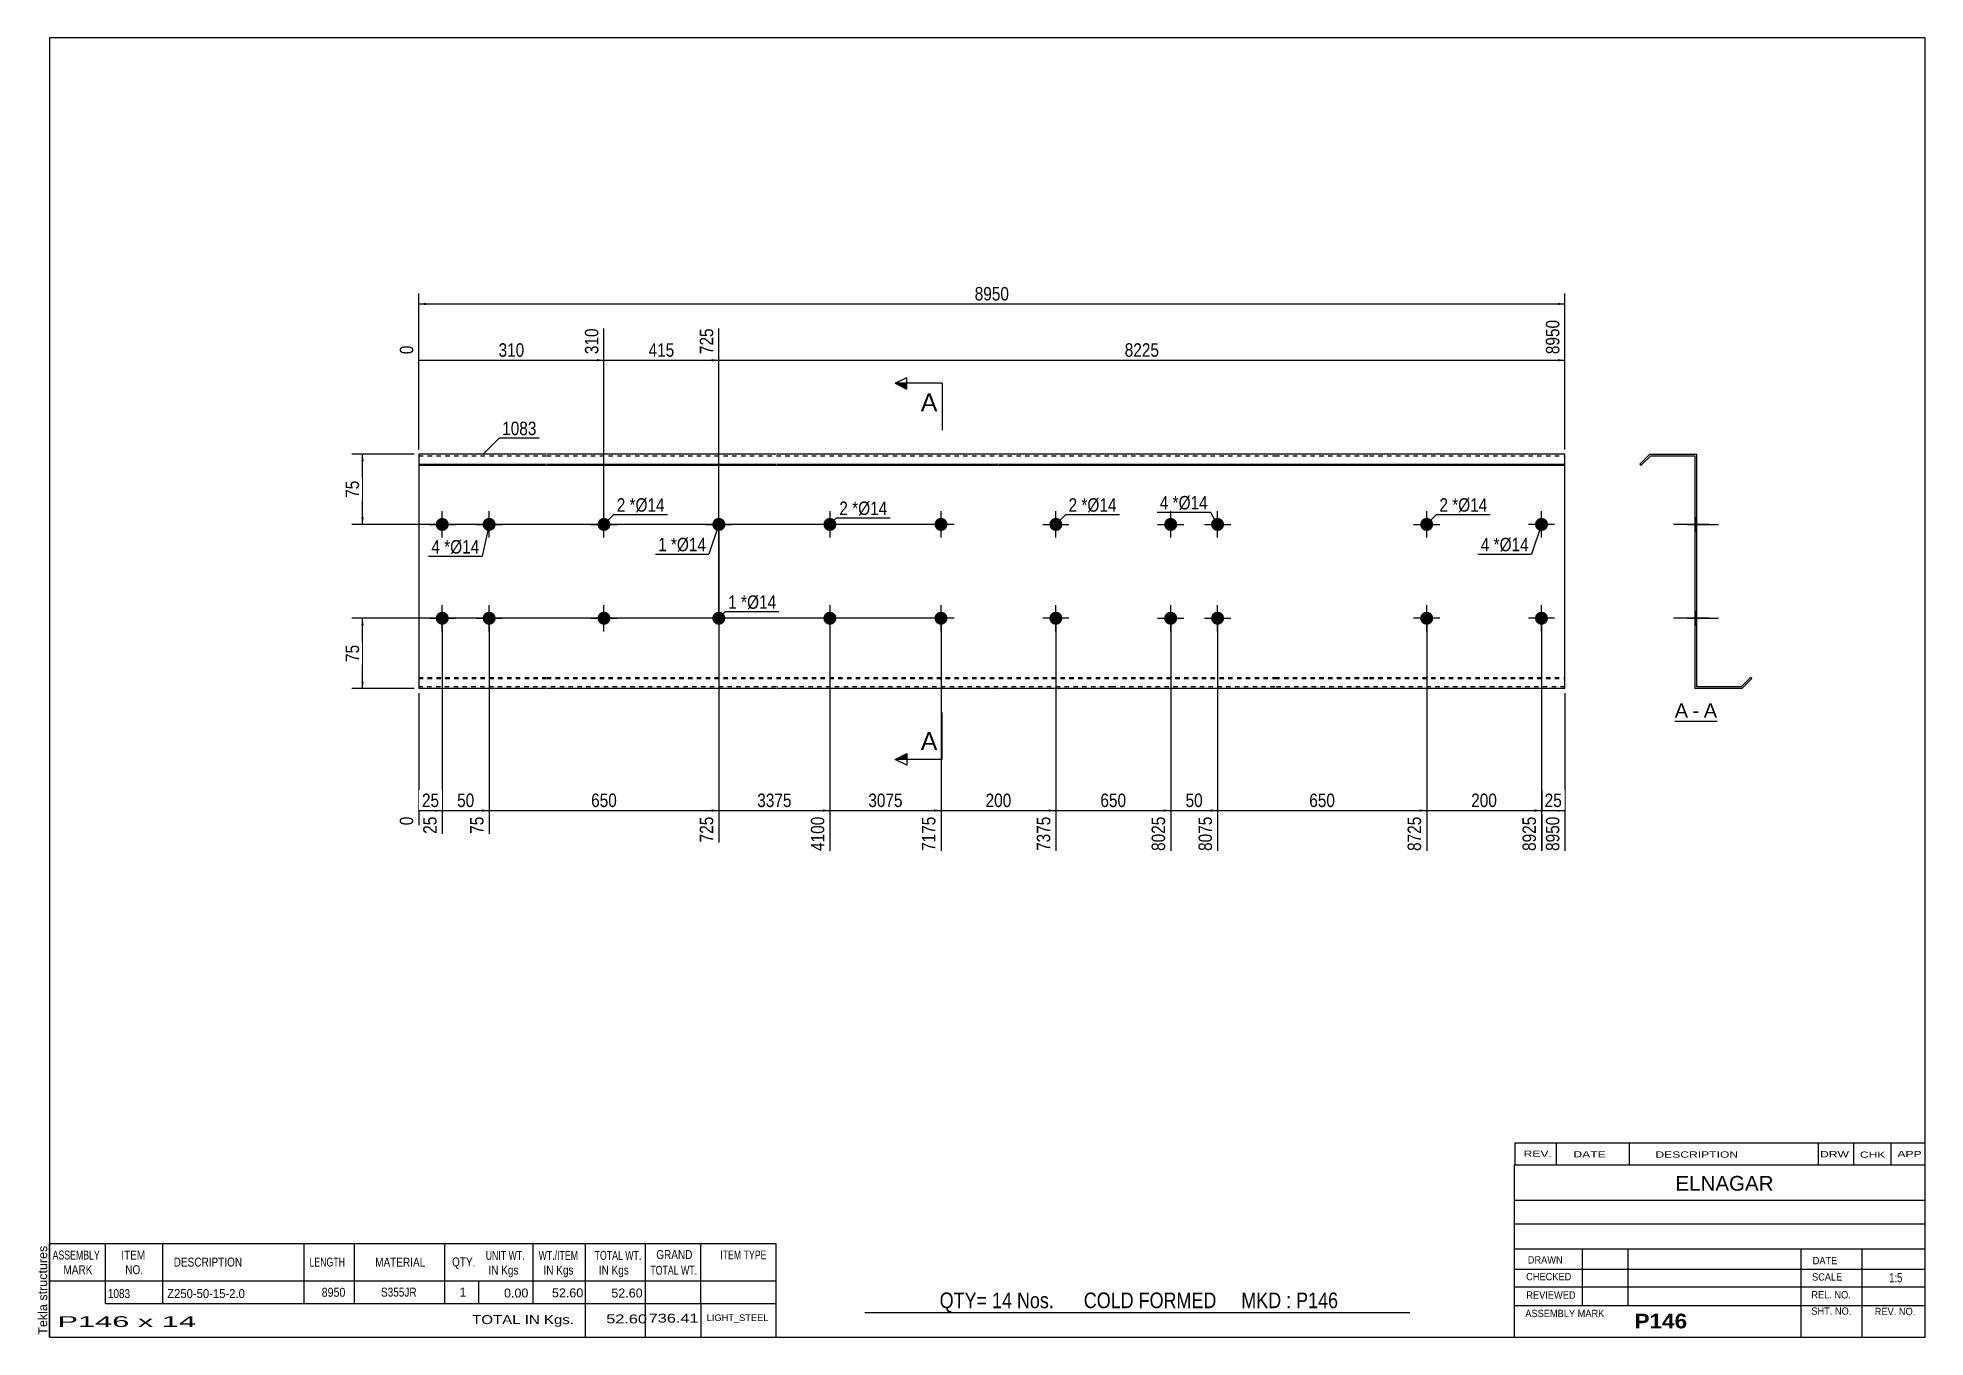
# Model space of a CAD drawing. Header units: millimetres. Extents: x -81 to 321, y -163 to 114.
import ezdxf

# ---------------------------------------------------------------- set-up
doc = ezdxf.new("R2010")
doc.units = ezdxf.units.MM
doc.linetypes.add('DXK_LINE_DOT1', pattern=[1.8814, 0.9407, -0.9407])
doc.styles.add('Arial', font='ARIAL.TTF', dxfattribs={"height": 0.2})
doc.styles.add('Arial Bold', font='ARIALBD.TTF', dxfattribs={"height": 0.2})
doc.styles.add('Arial Narrow', font='ARIALN.TTF', dxfattribs={"height": 0.2})

# ---------------------------------------------------------------- blocks, each defined once
blk = doc.blocks.new('Unknown-629082704-1729')
at = {"color": 5, "linetype": 'Continuous'}
for p, q in [((321.25, 113.75), (-78.75, 113.75)), ((-78.75, 113.75), (-78.75, -163.25)), ((321.25, -163.25), (321.25, 113.75)), ((-78.75, -163.25), (321.25, -163.25))]:
    blk.add_line(p, q, dxfattribs=at)
at = {"color": 174, "linetype": 'Continuous', "style": 'Arial'}
blk.add_text('Tekla structures', height=1.9102, rotation=90, dxfattribs=at).set_placement((-79.25, -162.75))
blk = doc.blocks.new('Unknown-629082704-12 - 1235')
at = {"color": 7, "linetype": 'Continuous'}
blk.add_line((267.82, -31.95), (276.85, -31.95), dxfattribs=at)
at = {"color": 0, "linetype": 'Continuous'}
blk.add_wipeout([(270.67, -31.2), (270.67, -28), (267.82, -28), (267.82, -31.2)], dxfattribs=at)
blk.add_wipeout([(273.05, -31.2), (273.05, -28), (271.63, -28), (271.63, -31.2)], dxfattribs=at)
at = {"color": 96, "linetype": 'Continuous', "style": 'Arial'}
blk.add_text('A', height=3.06, dxfattribs=at).set_placement((267.82, -31.2))
at = {"color": 0, "linetype": 'Continuous'}
blk.add_wipeout([(276.85, -31.2), (276.85, -28), (274.01, -28), (274.01, -31.2)], dxfattribs=at)
at = {"color": 96, "linetype": 'Continuous', "style": 'Arial'}
for s, p in [('A', (274.01, -31.2)), ('-', (271.63, -31.2))]:
    blk.add_text(s, height=3.06, dxfattribs=at).set_placement(p)
blk = doc.blocks.new('Bolt-629082704-1223 - 1203')
at = {"linetype": 'Continuous'}
blk.add_hatch(color=3, dxfattribs=at).paths.add_polyline_path([(134.45, 10, -1), (137.25, 10, -1)])
at = {"color": 3, "linetype": 'Continuous'}
for p, q in [((135.85, 7.2), (135.85, 12.8)), ((133.05, 10), (138.65, 10))]:
    blk.add_line(p, q, dxfattribs=at)
blk = doc.blocks.new('Part-629082704-1218 - 1203')
at = {"color": 2, "linetype": 'Continuous'}
for p, q in [((27.19, 25), (0, 25)), ((0, 25), (0, -25)), ((51.68, 25), (27.29, 25)), ((76.17, 25), (51.78, 25)), ((99.07, 25), (76.27, 25)), ((123.56, 25), (99.17, 25)), ((148.05, 25), (123.66, 25)), ((182.53, 25), (148.15, 25)), ((202.63, 25), (182.63, 25)), ((227.12, 25), (202.73, 25)), ((244.42, 25), (227.22, 25)), ((244.42, -25), (244.42, 25)), ((0, 22.88), (27.19, 22.88)), ((0, 22.6), (27.19, 22.6)), ((27.29, 22.88), (51.68, 22.88)), ((27.29, 22.6), (51.68, 22.6)), ((51.78, 22.88), (76.17, 22.88)), ((51.78, 22.6), (76.17, 22.6)), ((76.27, 22.88), (99.07, 22.88)), ((76.27, 22.6), (99.07, 22.6)), ((99.17, 22.88), (123.56, 22.88)), ((99.17, 22.6), (123.56, 22.6)), ((123.66, 22.88), (148.05, 22.88)), ((123.66, 22.6), (148.05, 22.6)), ((148.15, 22.88), (182.53, 22.88)), ((148.15, 22.6), (182.53, 22.6)), ((182.63, 22.88), (202.63, 22.88)), ((182.63, 22.6), (202.63, 22.6)), ((202.73, 22.88), (227.12, 22.88)), ((202.73, 22.6), (227.12, 22.6)), ((227.22, 22.88), (244.42, 22.88)), ((227.22, 22.6), (244.42, 22.6)), ((27.19, -25), (0, -25)), ((51.68, -25), (27.29, -25)), ((76.17, -25), (51.78, -25)), ((99.07, -25), (76.27, -25)), ((123.56, -25), (99.17, -25)), ((148.05, -25), (123.66, -25)), ((182.53, -25), (148.15, -25)), ((202.63, -25), (182.63, -25)), ((227.12, -25), (202.73, -25)), ((244.42, -25), (227.22, -25))]:
    blk.add_line(p, q, dxfattribs=at)
at = {"color": 7, "linetype": 'DXK_LINE_DOT1'}
for p, q in [((0, 24.6), (27.19, 24.6)), ((27.29, 24.6), (51.68, 24.6)), ((51.78, 24.6), (76.17, 24.6)), ((76.27, 24.6), (99.07, 24.6)), ((99.17, 24.6), (123.56, 24.6)), ((123.66, 24.6), (148.05, 24.6)), ((148.15, 24.6), (182.53, 24.6)), ((182.63, 24.6), (202.63, 24.6)), ((202.73, 24.6), (227.12, 24.6)), ((227.22, 24.6), (244.42, 24.6)), ((0, -22.6), (27.19, -22.6)), ((0, -22.88), (27.19, -22.88)), ((27.29, -22.6), (51.68, -22.6)), ((27.29, -22.88), (51.68, -22.88)), ((51.78, -22.6), (76.17, -22.6)), ((51.78, -22.88), (76.17, -22.88)), ((76.27, -22.6), (99.07, -22.6)), ((76.27, -22.88), (99.07, -22.88)), ((99.17, -22.6), (123.56, -22.6)), ((99.17, -22.88), (123.56, -22.88)), ((123.66, -22.6), (148.05, -22.6)), ((123.66, -22.88), (148.05, -22.88)), ((148.15, -22.6), (182.53, -22.6)), ((148.15, -22.88), (182.53, -22.88)), ((182.63, -22.6), (202.63, -22.6)), ((182.63, -22.88), (202.63, -22.88)), ((202.73, -22.6), (227.12, -22.6)), ((202.73, -22.88), (227.12, -22.88)), ((227.22, -22.6), (244.42, -22.6)), ((227.22, -22.88), (244.42, -22.88)), ((27.19, -24.6), (0, -24.6)), ((51.68, -24.6), (27.29, -24.6)), ((76.17, -24.6), (51.78, -24.6)), ((99.07, -24.6), (76.27, -24.6)), ((123.56, -24.6), (99.17, -24.6)), ((148.05, -24.6), (123.66, -24.6)), ((182.53, -24.6), (148.15, -24.6)), ((202.63, -24.6), (182.63, -24.6)), ((227.12, -24.6), (202.73, -24.6)), ((244.42, -24.6), (227.22, -24.6))]:
    blk.add_line(p, q, dxfattribs=at)
blk = doc.blocks.new('Bolt-629082704-1219 - 1203')
at = {"linetype": 'Continuous'}
for points in [[(158.94, 10, -1), (161.74, 10, -1)], [(168.94, 10, -1), (171.74, 10, -1)], [(158.94, -10, -1), (161.74, -10, -1)], [(168.94, -10, -1), (171.74, -10, -1)]]:
    blk.add_hatch(color=3, dxfattribs=at).paths.add_polyline_path(points)
at = {"color": 3, "linetype": 'Continuous'}
for p, q in [((160.34, 7.2), (160.34, 12.8)), ((170.34, 7.2), (170.34, 12.8)), ((157.54, 10), (163.14, 10)), ((167.54, 10), (173.14, 10)), ((160.34, -12.8), (160.34, -7.2)), ((170.34, -12.8), (170.34, -7.2)), ((157.54, -10), (163.14, -10)), ((167.54, -10), (173.14, -10))]:
    blk.add_line(p, q, dxfattribs=at)
blk = doc.blocks.new('Bolt-629082704-1220 - 1203')
at = {"linetype": 'Continuous'}
blk.add_hatch(color=3, dxfattribs=at).paths.add_polyline_path([(213.53, -10, -1), (216.33, -10, -1)])
at = {"color": 3, "linetype": 'Continuous'}
for p, q in [((214.93, -12.8), (214.93, -7.2)), ((217.73, -10), (212.13, -10))]:
    blk.add_line(p, q, dxfattribs=at)
blk = doc.blocks.new('Bolt-629082704-1221 - 1203')
at = {"linetype": 'Continuous'}
blk.add_hatch(color=3, dxfattribs=at).paths.add_polyline_path([(134.45, -10, -1), (137.25, -10, -1)])
at = {"color": 3, "linetype": 'Continuous'}
for p, q in [((135.85, -12.8), (135.85, -7.2)), ((138.65, -10), (133.05, -10))]:
    blk.add_line(p, q, dxfattribs=at)
blk = doc.blocks.new('Bolt-629082704-1222 - 1203')
at = {"linetype": 'Continuous'}
blk.add_hatch(color=3, dxfattribs=at).paths.add_polyline_path([(213.53, 10, -1), (216.33, 10, -1)])
at = {"color": 3, "linetype": 'Continuous'}
for p, q in [((214.93, 7.2), (214.93, 12.8)), ((212.13, 10), (217.73, 10))]:
    blk.add_line(p, q, dxfattribs=at)
blk = doc.blocks.new('Bolt-629082704-1224 - 1203')
at = {"linetype": 'Continuous'}
for points in [[(109.96, -10, -1), (112.76, -10, -1)], [(238.02, -10, -1), (240.82, -10, -1)]]:
    blk.add_hatch(color=3, dxfattribs=at).paths.add_polyline_path(points)
at = {"color": 3, "linetype": 'Continuous'}
for p, q in [((111.36, -12.8), (111.36, -7.2)), ((239.42, -12.8), (239.42, -7.2)), ((114.16, -10), (108.56, -10)), ((242.22, -10), (236.62, -10))]:
    blk.add_line(p, q, dxfattribs=at)
blk = doc.blocks.new('Bolt-629082704-1225 - 1203')
at = {"linetype": 'Continuous'}
for points in [[(109.96, 10, -1), (112.76, 10, -1)], [(238.02, 10, -1), (240.82, 10, -1)]]:
    blk.add_hatch(color=3, dxfattribs=at).paths.add_polyline_path(points)
at = {"color": 3, "linetype": 'Continuous'}
for p, q in [((111.36, 7.2), (111.36, 12.8)), ((239.42, 7.2), (239.42, 12.8)), ((114.16, 10), (108.56, 10)), ((242.22, 10), (236.62, 10))]:
    blk.add_line(p, q, dxfattribs=at)
blk = doc.blocks.new('Bolt-629082704-1226 - 1203')
at = {"linetype": 'Continuous'}
for points in [[(89.07, 10, -1), (86.27, 10, -1)], [(89.07, -10, -1), (86.27, -10, -1)]]:
    blk.add_hatch(color=3, dxfattribs=at).paths.add_polyline_path(points)
at = {"color": 3, "linetype": 'Continuous'}
for p, q in [((87.67, 12.8), (87.67, 7.2)), ((90.47, 10), (84.87, 10)), ((87.67, -7.2), (87.67, -12.8)), ((90.47, -10), (84.87, -10))]:
    blk.add_line(p, q, dxfattribs=at)
blk = doc.blocks.new('Bolt-629082704-1227 - 1203')
at = {"linetype": 'Continuous'}
for points in [[(3.6, 10, -1), (6.4, 10, -1)], [(13.6, 10, -1), (16.4, 10, -1)], [(3.6, -10, -1), (6.4, -10, -1)], [(13.6, -10, -1), (16.4, -10, -1)]]:
    blk.add_hatch(color=3, dxfattribs=at).paths.add_polyline_path(points)
at = {"color": 3, "linetype": 'Continuous'}
for p, q in [((5, 7.2), (5, 12.8)), ((15, 7.2), (15, 12.8)), ((2.2, 10), (7.8, 10)), ((12.2, 10), (17.8, 10)), ((5, -12.8), (5, -7.2)), ((15, -12.8), (15, -7.2)), ((2.2, -10), (7.8, -10)), ((12.2, -10), (17.8, -10))]:
    blk.add_line(p, q, dxfattribs=at)
blk = doc.blocks.new('Bolt-629082704-1228 - 1203')
at = {"linetype": 'Continuous'}
blk.add_hatch(color=3, dxfattribs=at).paths.add_polyline_path([(62.58, 10, -1), (65.38, 10, -1)])
at = {"color": 3, "linetype": 'Continuous'}
for p, q in [((63.98, 7.2), (63.98, 12.8)), ((61.18, 10), (66.78, 10))]:
    blk.add_line(p, q, dxfattribs=at)
blk = doc.blocks.new('Bolt-629082704-1229 - 1203')
at = {"linetype": 'Continuous'}
blk.add_hatch(color=3, dxfattribs=at).paths.add_polyline_path([(65.38, -10, -1), (62.58, -10, -1)])
at = {"color": 3, "linetype": 'Continuous'}
for p, q in [((63.98, -7.2), (63.98, -12.8)), ((66.78, -10), (61.18, -10))]:
    blk.add_line(p, q, dxfattribs=at)
blk = doc.blocks.new('Bolt-629082704-1230 - 1203')
at = {"linetype": 'Continuous'}
for points in [[(38.09, 10, -1), (40.89, 10, -1)], [(38.09, -10, -1), (40.89, -10, -1)]]:
    blk.add_hatch(color=3, dxfattribs=at).paths.add_polyline_path(points)
at = {"color": 3, "linetype": 'Continuous'}
for p, q in [((39.49, 7.2), (39.49, 12.8)), ((36.69, 10), (42.29, 10)), ((39.49, -12.8), (39.49, -7.2)), ((36.69, -10), (42.29, -10))]:
    blk.add_line(p, q, dxfattribs=at)
blk = doc.blocks.new('Bolt-629082704-1240 - 1235')
at = {"linetype": 'Continuous'}
blk.add_hatch(color=3, dxfattribs=at).paths.add_polyline_path([(272.14, -8.6), (272.14, -11.4), (272.54, -11.4), (272.54, -8.6)])
at = {"color": 3, "linetype": 'Continuous'}
for p, q in [((270.54, -10), (277.14, -10)), ((272.14, -8.6), (272.54, -8.6)), ((272.14, -11.4), (272.54, -11.4))]:
    blk.add_line(p, q, dxfattribs=at)
blk = doc.blocks.new('Part-629082704-1237 - 1235')
at = {"color": 2, "linetype": 'Continuous'}
for p, q in [((262.54, 25), (260.42, 22.88)), ((262.7, 24.6), (260.7, 22.6)), ((262.54, 25), (272.54, 25)), ((262.7, 24.6), (272.14, 24.6)), ((272.14, 24.6), (272.14, -25)), ((272.54, -24.6), (272.54, 25)), ((260.42, 22.88), (260.7, 22.6)), ((281.97, -24.6), (283.97, -22.6)), ((282.14, -25), (284.26, -22.88)), ((284.26, -22.88), (283.97, -22.6)), ((282.14, -25), (272.14, -25)), ((281.97, -24.6), (272.54, -24.6))]:
    blk.add_line(p, q, dxfattribs=at)
blk = doc.blocks.new('Bolt-629082704-1238 - 1235')
at = {"linetype": 'Continuous'}
for points in [[(272.14, 11.4), (272.14, 8.6), (272.54, 8.6), (272.54, 11.4)], [(272.14, 11.4), (272.14, 8.6), (272.54, 8.6), (272.54, 11.4)], [(272.14, -8.6), (272.14, -11.4), (272.54, -11.4), (272.54, -8.6)], [(272.14, -8.6), (272.14, -11.4), (272.54, -11.4), (272.54, -8.6)]]:
    blk.add_hatch(color=3, dxfattribs=at).paths.add_polyline_path(points)
at = {"color": 3, "linetype": 'Continuous'}
for p, q in [((275.14, 10), (267.54, 10)), ((275.14, 10), (267.54, 10)), ((272.54, 11.4), (272.14, 11.4)), ((272.54, 11.4), (272.14, 11.4)), ((272.54, 8.6), (272.14, 8.6)), ((272.54, 8.6), (272.14, 8.6)), ((275.14, -10), (267.54, -10)), ((275.14, -10), (267.54, -10)), ((272.54, -8.6), (272.14, -8.6)), ((272.54, -8.6), (272.14, -8.6)), ((272.54, -11.4), (272.14, -11.4)), ((272.54, -11.4), (272.14, -11.4))]:
    blk.add_line(p, q, dxfattribs=at)
blk = doc.blocks.new('Bolt-629082704-1239 - 1235')
at = {"linetype": 'Continuous'}
blk.add_hatch(color=3, dxfattribs=at).paths.add_polyline_path([(272.14, -8.6), (272.14, -11.4), (272.54, -11.4), (272.54, -8.6)])
at = {"color": 3, "linetype": 'Continuous'}
for p, q in [((270.54, -10), (277.14, -10)), ((272.14, -8.6), (272.54, -8.6)), ((272.14, -11.4), (272.54, -11.4))]:
    blk.add_line(p, q, dxfattribs=at)
blk = doc.blocks.new('Bolt-629082704-1241 - 1235')
at = {"linetype": 'Continuous'}
blk.add_hatch(color=3, dxfattribs=at).paths.add_polyline_path([(272.14, 11.4), (272.14, 8.6), (272.54, 8.6), (272.54, 11.4)])
at = {"color": 3, "linetype": 'Continuous'}
for p, q in [((274.44, 10), (267.84, 10)), ((272.54, 11.4), (272.14, 11.4)), ((272.54, 8.6), (272.14, 8.6))]:
    blk.add_line(p, q, dxfattribs=at)
blk = doc.blocks.new('Bolt-629082704-1242 - 1235')
at = {"linetype": 'Continuous'}
blk.add_hatch(color=3, dxfattribs=at).paths.add_polyline_path([(272.14, 11.4), (272.14, 8.6), (272.54, 8.6), (272.54, 11.4)])
at = {"color": 3, "linetype": 'Continuous'}
for p, q in [((274.44, 10), (267.84, 10)), ((272.54, 11.4), (272.14, 11.4)), ((272.54, 8.6), (272.14, 8.6))]:
    blk.add_line(p, q, dxfattribs=at)
blk = doc.blocks.new('Bolt-629082704-1243 - 1235')
at = {"linetype": 'Continuous'}
blk.add_hatch(color=3, dxfattribs=at).paths.add_polyline_path([(272.14, -8.6), (272.14, -11.4), (272.54, -11.4), (272.54, -8.6)])
blk.add_hatch(color=3, dxfattribs=at).paths.add_polyline_path([(272.14, -8.6), (272.14, -11.4), (272.54, -11.4), (272.54, -8.6)])
at = {"color": 3, "linetype": 'Continuous'}
for p, q in [((270.54, -10), (277.14, -10)), ((270.54, -10), (277.14, -10)), ((272.14, -8.6), (272.54, -8.6)), ((272.14, -8.6), (272.54, -8.6)), ((272.14, -11.4), (272.54, -11.4)), ((272.14, -11.4), (272.54, -11.4))]:
    blk.add_line(p, q, dxfattribs=at)
blk = doc.blocks.new('Bolt-629082704-1244 - 1235')
at = {"linetype": 'Continuous'}
blk.add_hatch(color=3, dxfattribs=at).paths.add_polyline_path([(272.14, 11.4), (272.14, 8.6), (272.54, 8.6), (272.54, 11.4)])
blk.add_hatch(color=3, dxfattribs=at).paths.add_polyline_path([(272.14, 11.4), (272.14, 8.6), (272.54, 8.6), (272.54, 11.4)])
at = {"color": 3, "linetype": 'Continuous'}
for p, q in [((270.54, 10), (277.14, 10)), ((270.54, 10), (277.14, 10)), ((272.14, 11.4), (272.54, 11.4)), ((272.14, 11.4), (272.54, 11.4)), ((272.14, 8.6), (272.54, 8.6)), ((272.14, 8.6), (272.54, 8.6))]:
    blk.add_line(p, q, dxfattribs=at)
blk = doc.blocks.new('Bolt-629082704-1245 - 1235')
at = {"linetype": 'Continuous'}
for points in [[(272.54, 8.6), (272.54, 11.4), (272.14, 11.4), (272.14, 8.6)], [(272.54, -11.4), (272.54, -8.6), (272.14, -8.6), (272.14, -11.4)]]:
    blk.add_hatch(color=3, dxfattribs=at).paths.add_polyline_path(points)
at = {"color": 3, "linetype": 'Continuous'}
for p, q in [((272.54, 10), (268.14, 10)), ((272.54, 11.4), (272.14, 11.4)), ((272.54, 8.6), (272.14, 8.6)), ((272.54, -10), (268.14, -10)), ((272.54, -8.6), (272.14, -8.6)), ((272.54, -11.4), (272.14, -11.4))]:
    blk.add_line(p, q, dxfattribs=at)
blk = doc.blocks.new('Bolt-629082704-1246 - 1235')
at = {"linetype": 'Continuous'}
for points in [[(272.14, 11.4), (272.14, 8.6), (272.54, 8.6), (272.54, 11.4)], [(272.14, 11.4), (272.14, 8.6), (272.54, 8.6), (272.54, 11.4)], [(272.14, -8.6), (272.14, -11.4), (272.54, -11.4), (272.54, -8.6)], [(272.14, -8.6), (272.14, -11.4), (272.54, -11.4), (272.54, -8.6)]]:
    blk.add_hatch(color=3, dxfattribs=at).paths.add_polyline_path(points)
at = {"color": 3, "linetype": 'Continuous'}
for p, q in [((275.14, 10), (267.54, 10)), ((275.14, 10), (267.54, 10)), ((272.54, 11.4), (272.14, 11.4)), ((272.54, 11.4), (272.14, 11.4)), ((272.54, 8.6), (272.14, 8.6)), ((272.54, 8.6), (272.14, 8.6)), ((275.14, -10), (267.54, -10)), ((275.14, -10), (267.54, -10)), ((272.54, -8.6), (272.14, -8.6)), ((272.54, -8.6), (272.14, -8.6)), ((272.54, -11.4), (272.14, -11.4)), ((272.54, -11.4), (272.14, -11.4))]:
    blk.add_line(p, q, dxfattribs=at)
blk = doc.blocks.new('Bolt-629082704-1247 - 1235')
at = {"linetype": 'Continuous'}
blk.add_hatch(color=3, dxfattribs=at).paths.add_polyline_path([(272.14, 11.4), (272.14, 8.6), (272.54, 8.6), (272.54, 11.4)])
at = {"color": 3, "linetype": 'Continuous'}
for p, q in [((274.44, 10), (267.84, 10)), ((272.54, 11.4), (272.14, 11.4)), ((272.54, 8.6), (272.14, 8.6))]:
    blk.add_line(p, q, dxfattribs=at)
blk = doc.blocks.new('Bolt-629082704-1248 - 1235')
at = {"linetype": 'Continuous'}
blk.add_hatch(color=3, dxfattribs=at).paths.add_polyline_path([(272.54, -11.4), (272.54, -8.6), (272.14, -8.6), (272.14, -11.4)])
at = {"color": 3, "linetype": 'Continuous'}
for p, q in [((272.54, -8.6), (272.14, -8.6)), ((274.14, -10), (272.14, -10)), ((272.54, -11.4), (272.14, -11.4))]:
    blk.add_line(p, q, dxfattribs=at)
blk = doc.blocks.new('Bolt-629082704-1249 - 1235')
at = {"linetype": 'Continuous'}
for points in [[(272.14, 11.4), (272.14, 8.6), (272.54, 8.6), (272.54, 11.4)], [(272.14, -8.6), (272.14, -11.4), (272.54, -11.4), (272.54, -8.6)]]:
    blk.add_hatch(color=3, dxfattribs=at).paths.add_polyline_path(points)
at = {"color": 3, "linetype": 'Continuous'}
for p, q in [((274.14, 10), (267.54, 10)), ((272.54, 11.4), (272.14, 11.4)), ((272.54, 8.6), (272.14, 8.6)), ((274.14, -10), (267.54, -10)), ((272.54, -8.6), (272.14, -8.6)), ((272.54, -11.4), (272.14, -11.4))]:
    blk.add_line(p, q, dxfattribs=at)
blk = doc.blocks.new('StraightDimension-629082704-1328 - 1203')
at = {"linetype": 'Continuous'}
for points in [[(-12.25, 23.5), (-12, 25), (-11.75, 23.5)], [(-11.75, 11.5), (-12, 10), (-12.25, 11.5)]]:
    blk.add_hatch(color=7, dxfattribs=at).paths.add_polyline_path(points)
at = {"color": 7, "linetype": 'Continuous'}
for p, q in [((-1, 25), (-14.25, 25)), ((-12, 10), (-12, 25)), ((110.36, 10), (-14.25, 10))]:
    blk.add_line(p, q, dxfattribs=at)
at = {"color": 0}
blk.add_wipeout([(-12.15, 19.93), (-16.35, 19.93), (-16.35, 15.07), (-12.15, 15.07)], dxfattribs=at)
at = {"color": 3, "style": 'Arial Narrow'}
blk.add_text('75', height=2.863, rotation=90.0002, dxfattribs=at).set_placement((-12.75, 15.67))
blk = doc.blocks.new('StraightDimension-629082704-1347 - 1203')
at = {"linetype": 'Continuous'}
for points in [[(1.5, 56.75), (0, 57), (1.5, 57.25)], [(242.92, 57.25), (244.42, 57), (242.92, 56.75)]]:
    blk.add_hatch(color=7, dxfattribs=at).paths.add_polyline_path(points)
at = {"color": 7, "linetype": 'Continuous'}
for p, q in [((0, 26), (0, 59.25)), ((0, 57), (244.42, 57)), ((244.42, 26), (244.42, 59.25))]:
    blk.add_line(p, q, dxfattribs=at)
at = {"color": 0}
blk.add_wipeout([(126.46, 57.15), (126.46, 61.35), (117.95, 61.35), (117.95, 57.15)], dxfattribs=at)
at = {"color": 3, "style": 'Arial Narrow'}
blk.add_text('8950', height=2.863, dxfattribs=at).set_placement((118.55, 57.75))
blk = doc.blocks.new('StraightDimension-629082704-1318 - 1203')
at = {"linetype": 'Continuous'}
blk.add_hatch(color=7, dxfattribs=at).paths.add_polyline_path([(37.99, 45.25), (39.49, 45), (37.99, 44.75)])
at = {"color": 7, "linetype": 'Continuous'}
for p, q in [((39.49, 11), (39.49, 51.78)), ((0, 26), (0, 48.13)), ((0, 45), (39.49, 45))]:
    blk.add_line(p, q, dxfattribs=at)
at = {"color": 0, "linetype": 'Continuous'}
for points in [[(38.89, 52.38), (34.69, 52.38), (34.69, 45.7), (38.89, 45.7)], [(-0.6, 48.73), (-4.8, 48.73), (-4.8, 45.7), (-0.6, 45.7)]]:
    blk.add_wipeout(points, dxfattribs=at)
at = {"color": 0}
blk.add_wipeout([(23.09, 45.15), (23.09, 49.35), (16.4, 49.35), (16.4, 45.15)], dxfattribs=at)
at = {"color": 3, "style": 'Arial Narrow'}
blk.add_text('310', height=2.863, dxfattribs=at).set_placement((17, 45.75))
at = {"color": 3, "linetype": 'Continuous', "style": 'Arial Narrow'}
for s, height, p in [('310', 2.863, (38.29, 46.3)), ('0', 2.86, (-1.2, 46.3))]:
    blk.add_text(s, height=height, rotation=90.0002, dxfattribs=at).set_placement(p)
blk = doc.blocks.new('StraightDimension-629082704-1263 - 1203')
at = {"linetype": 'Continuous'}
blk.add_hatch(color=7, dxfattribs=at).paths.add_polyline_path([(242.92, -50.75), (244.42, -51), (242.92, -51.25)])
at = {"color": 7, "linetype": 'Continuous'}
for p, q in [((239.42, -11), (239.42, -59.61)), ((244.42, -26), (244.42, -59.61)), ((239.42, -51), (244.42, -51))]:
    blk.add_line(p, q, dxfattribs=at)
at = {"color": 0}
blk.add_wipeout([(244.34, -50.85), (244.34, -46.65), (239.49, -46.65), (239.49, -50.85)], dxfattribs=at)
at = {"color": 0, "linetype": 'Continuous'}
blk.add_wipeout([(243.82, -51.7), (239.62, -51.7), (239.62, -60.21), (243.82, -60.21)], dxfattribs=at)
at = {"color": 3, "style": 'Arial Narrow'}
blk.add_text('25', height=2.863, dxfattribs=at).set_placement((240.09, -50.25))
at = {"color": 3, "linetype": 'Continuous', "style": 'Arial Narrow'}
blk.add_text('8950', height=2.863, rotation=90.0002, dxfattribs=at).set_placement((243.22, -59.61))
blk = doc.blocks.new('StraightDimension-629082704-1264 - 1203')
at = {"linetype": 'Continuous'}
blk.add_hatch(color=7, dxfattribs=at).paths.add_polyline_path([(237.92, -50.75), (239.42, -51), (237.92, -51.25)])
at = {"color": 7, "linetype": 'Continuous'}
for p, q in [((214.93, -11), (214.93, -59.61)), ((239.42, -11), (239.42, -59.61)), ((214.93, -51), (239.42, -51))]:
    blk.add_line(p, q, dxfattribs=at)
at = {"color": 0}
blk.add_wipeout([(230.51, -50.85), (230.51, -46.65), (223.83, -46.65), (223.83, -50.85)], dxfattribs=at)
at = {"color": 0, "linetype": 'Continuous'}
blk.add_wipeout([(238.82, -51.7), (234.62, -51.7), (234.62, -60.21), (238.82, -60.21)], dxfattribs=at)
at = {"color": 3, "style": 'Arial Narrow'}
blk.add_text('200', height=2.863, dxfattribs=at).set_placement((224.43, -50.25))
at = {"color": 3, "linetype": 'Continuous', "style": 'Arial Narrow'}
blk.add_text('8925', height=2.863, rotation=90.0002, dxfattribs=at).set_placement((238.22, -59.61))
blk = doc.blocks.new('StraightDimension-629082704-1265 - 1203')
at = {"linetype": 'Continuous'}
blk.add_hatch(color=7, dxfattribs=at).paths.add_polyline_path([(213.43, -50.75), (214.93, -51), (213.43, -51.25)])
at = {"color": 7, "linetype": 'Continuous'}
for p, q in [((170.34, -11), (170.34, -59.61)), ((214.93, -11), (214.93, -59.61)), ((170.34, -51), (214.93, -51))]:
    blk.add_line(p, q, dxfattribs=at)
at = {"color": 0}
blk.add_wipeout([(195.98, -50.85), (195.98, -46.65), (189.29, -46.65), (189.29, -50.85)], dxfattribs=at)
at = {"color": 0, "linetype": 'Continuous'}
blk.add_wipeout([(214.33, -51.7), (210.13, -51.7), (210.13, -60.21), (214.33, -60.21)], dxfattribs=at)
at = {"color": 3, "style": 'Arial Narrow'}
blk.add_text('650', height=2.863, dxfattribs=at).set_placement((189.89, -50.25))
at = {"color": 3, "linetype": 'Continuous', "style": 'Arial Narrow'}
blk.add_text('8725', height=2.863, rotation=90.0002, dxfattribs=at).set_placement((213.73, -59.61))
blk = doc.blocks.new('StraightDimension-629082704-1266 - 1203')
at = {"linetype": 'Continuous'}
blk.add_hatch(color=7, dxfattribs=at).paths.add_polyline_path([(168.84, -50.75), (170.34, -51), (168.84, -51.25)])
at = {"color": 7, "linetype": 'Continuous'}
for p, q in [((160.34, -11), (160.34, -59.61)), ((170.34, -11), (170.34, -59.61)), ((160.34, -51), (170.34, -51))]:
    blk.add_line(p, q, dxfattribs=at)
at = {"color": 0}
blk.add_wipeout([(167.77, -50.85), (167.77, -46.65), (162.91, -46.65), (162.91, -50.85)], dxfattribs=at)
at = {"color": 0, "linetype": 'Continuous'}
blk.add_wipeout([(169.74, -51.7), (165.54, -51.7), (165.54, -60.21), (169.74, -60.21)], dxfattribs=at)
at = {"color": 3, "style": 'Arial Narrow'}
blk.add_text('50', height=2.863, dxfattribs=at).set_placement((163.51, -50.25))
at = {"color": 3, "linetype": 'Continuous', "style": 'Arial Narrow'}
blk.add_text('8075', height=2.863, rotation=90.0002, dxfattribs=at).set_placement((169.14, -59.61))
blk = doc.blocks.new('StraightDimension-629082704-1267 - 1203')
at = {"linetype": 'Continuous'}
blk.add_hatch(color=7, dxfattribs=at).paths.add_polyline_path([(158.84, -50.75), (160.34, -51), (158.84, -51.25)])
at = {"color": 7, "linetype": 'Continuous'}
for p, q in [((135.85, -11), (135.85, -59.61)), ((160.34, -11), (160.34, -59.61)), ((135.85, -51), (160.34, -51))]:
    blk.add_line(p, q, dxfattribs=at)
at = {"color": 0}
blk.add_wipeout([(151.44, -50.85), (151.44, -46.65), (144.75, -46.65), (144.75, -50.85)], dxfattribs=at)
at = {"color": 0, "linetype": 'Continuous'}
blk.add_wipeout([(159.74, -51.7), (155.54, -51.7), (155.54, -60.21), (159.74, -60.21)], dxfattribs=at)
at = {"color": 3, "style": 'Arial Narrow'}
blk.add_text('650', height=2.863, dxfattribs=at).set_placement((145.35, -50.25))
at = {"color": 3, "linetype": 'Continuous', "style": 'Arial Narrow'}
blk.add_text('8025', height=2.863, rotation=90.0002, dxfattribs=at).set_placement((159.14, -59.61))
blk = doc.blocks.new('StraightDimension-629082704-1268 - 1203')
at = {"linetype": 'Continuous'}
blk.add_hatch(color=7, dxfattribs=at).paths.add_polyline_path([(134.35, -50.75), (135.85, -51), (134.35, -51.25)])
at = {"color": 7, "linetype": 'Continuous'}
for p, q in [((111.36, -11), (111.36, -59.61)), ((135.85, -11), (135.85, -59.61)), ((111.36, -51), (135.85, -51))]:
    blk.add_line(p, q, dxfattribs=at)
at = {"color": 0}
blk.add_wipeout([(126.95, -50.85), (126.95, -46.65), (120.27, -46.65), (120.27, -50.85)], dxfattribs=at)
at = {"color": 0, "linetype": 'Continuous'}
blk.add_wipeout([(135.25, -51.7), (131.05, -51.7), (131.05, -60.21), (135.25, -60.21)], dxfattribs=at)
at = {"color": 3, "style": 'Arial Narrow'}
blk.add_text('200', height=2.863, dxfattribs=at).set_placement((120.87, -50.25))
at = {"color": 3, "linetype": 'Continuous', "style": 'Arial Narrow'}
blk.add_text('7375', height=2.863, rotation=90.0002, dxfattribs=at).set_placement((134.65, -59.61))
blk = doc.blocks.new('StraightDimension-629082704-1269 - 1203')
at = {"linetype": 'Continuous'}
blk.add_hatch(color=7, dxfattribs=at).paths.add_polyline_path([(109.86, -50.75), (111.36, -51), (109.86, -51.25)])
at = {"color": 7, "linetype": 'Continuous'}
for p, q in [((87.67, -11), (87.67, -59.61)), ((111.36, -11), (111.36, -59.61)), ((87.67, -51), (111.36, -51))]:
    blk.add_line(p, q, dxfattribs=at)
at = {"color": 0}
blk.add_wipeout([(103.77, -50.85), (103.77, -46.65), (95.26, -46.65), (95.26, -50.85)], dxfattribs=at)
at = {"color": 0, "linetype": 'Continuous'}
blk.add_wipeout([(110.76, -51.7), (106.56, -51.7), (106.56, -60.21), (110.76, -60.21)], dxfattribs=at)
at = {"color": 3, "style": 'Arial Narrow'}
blk.add_text('3075', height=2.863, dxfattribs=at).set_placement((95.86, -50.25))
at = {"color": 3, "linetype": 'Continuous', "style": 'Arial Narrow'}
blk.add_text('7175', height=2.863, rotation=90.0002, dxfattribs=at).set_placement((110.16, -59.61))
blk = doc.blocks.new('StraightDimension-629082704-1270 - 1203')
at = {"linetype": 'Continuous'}
blk.add_hatch(color=7, dxfattribs=at).paths.add_polyline_path([(86.17, -50.75), (87.67, -51), (86.17, -51.25)])
at = {"color": 7, "linetype": 'Continuous'}
for p, q in [((63.98, 9), (63.98, -57.78)), ((87.67, -11), (87.67, -59.61)), ((63.98, -51), (87.67, -51))]:
    blk.add_line(p, q, dxfattribs=at)
at = {"color": 0}
blk.add_wipeout([(80.08, -50.85), (80.08, -46.65), (71.57, -46.65), (71.57, -50.85)], dxfattribs=at)
at = {"color": 0, "linetype": 'Continuous'}
blk.add_wipeout([(87.07, -51.7), (82.87, -51.7), (82.87, -60.21), (87.07, -60.21)], dxfattribs=at)
at = {"color": 3, "style": 'Arial Narrow'}
blk.add_text('3375', height=2.863, dxfattribs=at).set_placement((72.17, -50.25))
at = {"color": 3, "linetype": 'Continuous', "style": 'Arial Narrow'}
blk.add_text('4100', height=2.863, rotation=90.0002, dxfattribs=at).set_placement((86.47, -59.61))
blk = doc.blocks.new('StraightDimension-629082704-1271 - 1203')
at = {"linetype": 'Continuous'}
blk.add_hatch(color=7, dxfattribs=at).paths.add_polyline_path([(62.48, -50.75), (63.98, -51), (62.48, -51.25)])
at = {"color": 7, "linetype": 'Continuous'}
for p, q in [((63.98, 9), (63.98, -57.78)), ((15, -11), (15, -55.96)), ((15, -51), (63.98, -51))]:
    blk.add_line(p, q, dxfattribs=at)
at = {"color": 0}
blk.add_wipeout([(42.83, -50.85), (42.83, -46.65), (36.15, -46.65), (36.15, -50.85)], dxfattribs=at)
at = {"color": 0, "linetype": 'Continuous'}
blk.add_wipeout([(63.38, -51.7), (59.18, -51.7), (59.18, -58.38), (63.38, -58.38)], dxfattribs=at)
at = {"color": 3, "style": 'Arial Narrow'}
blk.add_text('650', height=2.863, dxfattribs=at).set_placement((36.75, -50.25))
at = {"color": 3, "linetype": 'Continuous', "style": 'Arial Narrow'}
blk.add_text('725', height=2.863, rotation=90.0002, dxfattribs=at).set_placement((62.78, -57.78))
blk = doc.blocks.new('StraightDimension-629082704-1272 - 1203')
at = {"linetype": 'Continuous'}
blk.add_hatch(color=7, dxfattribs=at).paths.add_polyline_path([(13.5, -50.75), (15, -51), (13.5, -51.25)])
at = {"color": 7, "linetype": 'Continuous'}
for p, q in [((5, -11), (5, -55.96)), ((15, -11), (15, -55.96)), ((5, -51), (15, -51))]:
    blk.add_line(p, q, dxfattribs=at)
at = {"color": 0}
blk.add_wipeout([(12.43, -50.85), (12.43, -46.65), (7.57, -46.65), (7.57, -50.85)], dxfattribs=at)
at = {"color": 0, "linetype": 'Continuous'}
blk.add_wipeout([(14.4, -51.7), (10.2, -51.7), (10.2, -56.56), (14.4, -56.56)], dxfattribs=at)
at = {"color": 3, "style": 'Arial Narrow'}
blk.add_text('50', height=2.863, dxfattribs=at).set_placement((8.17, -50.25))
at = {"color": 3, "linetype": 'Continuous', "style": 'Arial Narrow'}
blk.add_text('75', height=2.863, rotation=90.0002, dxfattribs=at).set_placement((13.8, -55.96))
blk = doc.blocks.new('StraightDimension-629082704-1273 - 1203')
at = {"linetype": 'Continuous'}
blk.add_hatch(color=7, dxfattribs=at).paths.add_polyline_path([(3.5, -50.75), (5, -51), (3.5, -51.25)])
at = {"color": 7, "linetype": 'Continuous'}
for p, q in [((5, -11), (5, -55.96)), ((0, -26), (0, -54.13)), ((0, -51), (5, -51))]:
    blk.add_line(p, q, dxfattribs=at)
at = {"color": 0}
blk.add_wipeout([(4.93, -50.85), (4.93, -46.65), (0.07, -46.65), (0.07, -50.85)], dxfattribs=at)
at = {"color": 0, "linetype": 'Continuous'}
blk.add_wipeout([(4.4, -51.7), (0.2, -51.7), (0.2, -56.56), (4.4, -56.56)], dxfattribs=at)
blk.add_wipeout([(-0.6, -51.7), (-4.8, -51.7), (-4.8, -54.73), (-0.6, -54.73)], dxfattribs=at)
at = {"color": 3, "style": 'Arial Narrow'}
blk.add_text('25', height=2.863, dxfattribs=at).set_placement((0.67, -50.25))
at = {"color": 3, "linetype": 'Continuous', "style": 'Arial Narrow'}
for s, height, p in [('0', 2.86, (-1.2, -54.13)), ('25', 2.863, (3.8, -55.96))]:
    blk.add_text(s, height=height, rotation=90.0002, dxfattribs=at).set_placement(p)
blk = doc.blocks.new('StraightDimension-629082704-1316 - 1203')
at = {"linetype": 'Continuous'}
blk.add_hatch(color=7, dxfattribs=at).paths.add_polyline_path([(242.92, 45.25), (244.42, 45), (242.92, 44.75)])
at = {"color": 7, "linetype": 'Continuous'}
for p, q in [((244.42, 26), (244.42, 53.61)), ((63.98, -9), (63.98, 51.78)), ((63.98, 45), (244.42, 45))]:
    blk.add_line(p, q, dxfattribs=at)
at = {"color": 0, "linetype": 'Continuous'}
blk.add_wipeout([(243.82, 54.21), (239.62, 54.21), (239.62, 45.7), (243.82, 45.7)], dxfattribs=at)
at = {"color": 0}
blk.add_wipeout([(158.45, 45.15), (158.45, 49.35), (149.94, 49.35), (149.94, 45.15)], dxfattribs=at)
at = {"color": 3, "linetype": 'Continuous', "style": 'Arial Narrow'}
blk.add_text('8950', height=2.863, rotation=90.0002, dxfattribs=at).set_placement((243.22, 46.3))
at = {"color": 3, "style": 'Arial Narrow'}
blk.add_text('8225', height=2.863, dxfattribs=at).set_placement((150.54, 45.75))
blk = doc.blocks.new('StraightDimension-629082704-1317 - 1203')
at = {"linetype": 'Continuous'}
blk.add_hatch(color=7, dxfattribs=at).paths.add_polyline_path([(62.48, 45.25), (63.98, 45), (62.48, 44.75)])
at = {"color": 7, "linetype": 'Continuous'}
for p, q in [((39.49, 11), (39.49, 51.78)), ((63.98, -9), (63.98, 51.78)), ((39.49, 45), (63.98, 45))]:
    blk.add_line(p, q, dxfattribs=at)
at = {"color": 0, "linetype": 'Continuous'}
blk.add_wipeout([(63.38, 52.38), (59.18, 52.38), (59.18, 45.7), (63.38, 45.7)], dxfattribs=at)
at = {"color": 0}
blk.add_wipeout([(55.07, 45.15), (55.07, 49.35), (48.39, 49.35), (48.39, 45.15)], dxfattribs=at)
at = {"color": 3, "style": 'Arial Narrow'}
blk.add_text('415', height=2.863, dxfattribs=at).set_placement((48.99, 45.75))
at = {"color": 3, "linetype": 'Continuous', "style": 'Arial Narrow'}
blk.add_text('725', height=2.863, rotation=90.0002, dxfattribs=at).set_placement((62.78, 46.3))
blk = doc.blocks.new('StraightDimension-629082704-1338 - 1203')
at = {"linetype": 'Continuous'}
for points in [[(-12.25, -11.5), (-12, -10), (-11.75, -11.5)], [(-11.75, -23.5), (-12, -25), (-12.25, -23.5)]]:
    blk.add_hatch(color=7, dxfattribs=at).paths.add_polyline_path(points)
at = {"color": 7, "linetype": 'Continuous'}
for p, q in [((110.36, -10), (-14.25, -10)), ((-12, -25), (-12, -10)), ((-1, -25), (-14.25, -25))]:
    blk.add_line(p, q, dxfattribs=at)
at = {"color": 0}
blk.add_wipeout([(-12.15, -15.07), (-16.35, -15.07), (-16.35, -19.93), (-12.15, -19.93)], dxfattribs=at)
at = {"color": 3, "style": 'Arial Narrow'}
blk.add_text('75', height=2.863, rotation=90.0002, dxfattribs=at).set_placement((-12.75, -19.33))
blk = doc.blocks.new('CBS_NAME_BLOG-629082704-1753')
at = {"color": 7, "linetype": 'Continuous'}
for p, q in [((233.66, -126.5), (321.18, -126.5)), ((233.66, -163.21), (233.66, -126.5)), ((233.66, -134.04), (321.18, -134.04)), ((233.73, -139.09), (321.25, -139.09)), ((233.66, -144.46), (321.18, -144.46)), ((248.18, -156.57), (248.18, -144.47)), ((257.87, -156.54), (257.87, -144.47)), ((294.78, -163.21), (294.78, -144.48)), ((307.83, -163.21), (307.83, -144.47)), ((233.67, -148.76), (321.25, -148.74)), ((233.66, -152.51), (321.18, -152.51)), ((233.66, -156.55), (321.18, -156.55)), ((233.66, -163.25), (321.25, -163.25))]:
    blk.add_line(p, q, dxfattribs=at)
at = {"color": 3, "linetype": 'Continuous', "style": 'Arial'}
blk.add_text('ELNAGAR', height=3.133, dxfattribs=at).set_placement((267.98, -132.03))
at = {"color": 3, "linetype": 'Continuous'}
for s, height, style, width, p in [('DRAWN', 1.566, 'Arial', 0.9, (236.49, -147.57)), ('DATE', 1.566, 'Arial', 0.9, (297.25, -147.73)), ('CHECKED', 1.566, 'Arial', 0.9, (236.14, -151.14)), ('SCALE', 1.566, 'Arial', 0.9, (297.1, -151.21)), ('1:5', 1.957, 'Arial Narrow', 0.9, (313.55, -151.57)), ('REVIEWED', 1.566, 'Arial', 0.9, (236.18, -155.06)), ('SHT. NO.', 1.566, 'Arial', 0.9, (296.96, -158.48)), ('REL. NO.', 1.566, 'Arial', 0.9, (296.96, -155.01)), ('REV. NO.', 1.566, 'Arial', 0.9, (310.48, -158.57)), ('ASSEMBLY MARK', 1.5663, 'Arial', 0.9, (235.96, -158.99)), ('P146', 3.131, 'Arial Bold', 1.1, (259.24, -161.39))]:
    blk.add_text(s, height=height, dxfattribs=dict(at, style=style, width=width)).set_placement(p)
blk = doc.blocks.new('CBS_BOM-629082704-1751')
at = {"color": 7, "linetype": 'Continuous'}
for p, q in [((-78.78, -151.28), (-78.78, -143.28)), ((-78.78, -143.28), (76.14, -143.28)), ((-66.78, -151.28), (-66.78, -143.28)), ((-54.59, -151.28), (-54.59, -143.28)), ((-24.43, -151.28), (-24.43, -143.28)), ((-13.75, -151.28), (-13.75, -143.28)), ((5.57, -151.28), (5.57, -143.28)), ((24.37, -151.28), (24.37, -143.28)), ((35.58, -151.28), (35.58, -143.28)), ((48.37, -151.28), (48.37, -143.28)), ((60.12, -151.28), (60.12, -143.28)), ((76.14, -143.29), (76.14, -151.27)), ((-78.78, -151.28), (76.14, -151.28)), ((-78.78, -156.08), (-78.78, -151.28)), ((-66.78, -156.08), (-66.78, -151.28)), ((-54.59, -156.08), (-54.59, -151.28)), ((-24.43, -156.08), (-24.43, -151.28)), ((-13.75, -156.08), (-13.75, -151.28)), ((5.57, -156.08), (5.57, -151.28)), ((12.83, -156.08), (12.83, -151.28)), ((24.37, -156.08), (24.37, -151.28)), ((35.58, -156.08), (35.58, -151.28)), ((48.37, -156.08), (48.37, -151.28)), ((60.14, -156.08), (60.14, -151.28)), ((76.14, -151.28), (76.14, -156.08)), ((-78.78, -163.28), (-78.78, -156.1)), ((-66.78, -156.08), (76.14, -156.08)), ((35.58, -163.28), (35.58, -156.1)), ((48.37, -163.28), (48.37, -156.1)), ((60.18, -163.28), (60.18, -156.1)), ((76.14, -156.08), (76.14, -163.28)), ((-78.78, -163.28), (76.14, -163.28))]:
    blk.add_line(p, q, dxfattribs=at)
at = {"color": 3, "linetype": 'Continuous', "style": 'Arial'}
for s, height, width, p in [('ASSEMBLY', 1.91, 0.7, (-78.1, -146.71)), ('ITEM', 1.91, 0.8, (-63.45, -146.71)), ('UNIT WT.', 1.91, 0.7, (14.26, -146.78)), ('WT./ITEM', 1.91, 0.7, (25.55, -146.78)), ('TOTAL WT.', 1.91, 0.7, (37.49, -146.78)), ('GRAND', 1.91, 0.8, (50.64, -146.62)), ('ITEM TYPE', 1.91, 0.7, (64.28, -146.7)), ('MARK', 1.91, 0.8, (-75.78, -149.84)), ('NO.', 1.91, 0.8, (-62.6, -149.84)), ('DESCRIPTION', 1.9102, 0.8, (-52.27, -148.21)), ('LENGTH', 1.91, 0.7, (-23.32, -148.21)), ('MATERIAL', 1.91, 0.8, (-9.3, -148.26)), ('QTY.', 1.91, 0.8, (7.09, -148.18)), ('IN Kgs', 1.91, 0.8, (14.84, -149.92)), ('IN Kgs', 1.91, 0.8, (26.59, -149.92)), ('IN Kgs', 1.91, 0.8, (38.38, -149.92)), ('TOTAL WT.', 1.91, 0.7, (49.38, -149.96))]:
    blk.add_text(s, height=height, dxfattribs=dict(at, width=width)).set_placement(p)
at = {"color": 7, "linetype": 'Continuous', "style": 'Arial'}
for s, height, width, p in [('8950', 1.91, 0.85, (-20.71, -154.65)), ('S355JR', 1.91, 0.8, (-8.06, -154.62)), ('1083', 1.91, 0.8, (-66.32, -154.93)), ('Z250-50-15-2.0', 1.9102, 0.9, (-53.65, -154.93))]:
    blk.add_text(s, height=height, dxfattribs=dict(at, width=width)).set_placement(p)
for s, p in [('1', (8.66, -154.62)), ('0.00', (18.17, -154.81)), ('52.60', (28.39, -154.78)), ('52.60', (41.06, -154.81))]:
    blk.add_text(s, height=1.91, dxfattribs=at).set_placement(p)
at = {"color": 6, "linetype": 'Continuous', "style": 'Arial'}
for s, height, width, p in [('P146 x 14', 2.292, 2.05, (-77.06, -161.09)), ('TOTAL IN Kgs.', 1.9102, 1.2, (11.38, -160.48)), ('52.60', 1.91, 1.3, (39.97, -160.33)), ('736.41', 1.91, 1.3, (49.04, -160.17))]:
    blk.add_text(s, height=height, dxfattribs=dict(at, width=width)).set_placement(p)
blk.add_text('LIGHT_STEEL', height=1.4135, dxfattribs=at).set_placement((61.39, -159.83))
blk = doc.blocks.new('CBS_CALLOFF-629082704-1752')
at = {"color": 7, "linetype": 'Continuous'}
blk.add_line((95.13, -157.98), (211.36, -158), dxfattribs=at)
at = {"color": 3, "linetype": 'Continuous', "style": 'Arial Narrow'}
blk.add_text('QTY= 14 Nos.      COLD FORMED     MKD : P146', height=3.3405, dxfattribs=at).set_placement((111.07, -157.09))
blk = doc.blocks.new('CBS_REVISION-629082704-1754')
at = {"color": 7, "linetype": 'Continuous'}
for p, q in [((233.74, -121.87), (321.24, -121.87)), ((233.74, -121.87), (233.74, -126.5)), ((242.54, -121.87), (242.54, -126.5)), ((258.13, -121.87), (258.13, -126.44)), ((298.39, -121.87), (298.39, -126.5)), ((305.93, -121.87), (305.93, -126.5)), ((313.88, -121.87), (313.88, -126.5)), ((233.74, -126.5), (321.24, -126.5))]:
    blk.add_line(p, q, dxfattribs=at)
at = {"color": 7, "style": 'Arial Narrow', "width": 1.7}
for s, height, p in [('REV.', 1.326, (235.6, -124.82)), ('DATE', 1.326, (246.23, -124.94)), ('DESCRIPTION', 1.3257, (263.71, -124.99)), ('DRW', 1.326, (298.82, -124.93)), ('CHK', 1.326, (307.31, -125.02)), ('APP', 1.326, (315.31, -124.87))]:
    blk.add_text(s, height=height, dxfattribs=at).set_placement(p)
blk = doc.blocks.new('MarkSet-629082704-1361 - 1203')
at = {"color": 0}
blk.add_wipeout([(219.48, 12.72), (219.48, 15.72), (217.65, 15.72), (217.65, 12.72)], dxfattribs=at)
blk.add_wipeout([(219.48, 12.72), (219.48, 15.72), (217.65, 15.72), (217.65, 12.72)], dxfattribs=at)
at = {"color": 7, "linetype": 'Continuous'}
blk.add_line((214.93, 10), (217.05, 12.12), dxfattribs=at)
at = {"color": 0}
blk.add_wipeout([(221.65, 12.72), (221.65, 15.72), (220.38, 15.72), (220.38, 12.72)], dxfattribs=at)
blk.add_wipeout([(221.65, 12.72), (221.65, 15.72), (220.38, 15.72), (220.38, 12.72)], dxfattribs=at)
at = {"color": 3, "style": 'Arial Narrow'}
blk.add_text('2', height=2.86, dxfattribs=at).set_placement((217.65, 12.72))
at = {"color": 0}
blk.add_wipeout([(227.87, 12.72), (227.87, 15.72), (221.65, 15.72), (221.65, 12.72)], dxfattribs=at)
blk.add_wipeout([(227.87, 12.72), (227.87, 15.72), (221.65, 15.72), (221.65, 12.72)], dxfattribs=at)
at = {"color": 7, "linetype": 'Continuous'}
blk.add_line((217.05, 12.12), (228.47, 12.12), dxfattribs=at)
at = {"color": 3, "style": 'Arial Narrow'}
for s, height, p in [('*', 2.86, (220.38, 12.72)), ('Ø14', 2.863, (221.65, 12.72))]:
    blk.add_text(s, height=height, dxfattribs=at).set_placement(p)
blk = doc.blocks.new('Mark-629082704-1350 - 1203')
at = {"color": 0}
blk.add_wipeout([(25.09, 29.04), (25.09, 32.04), (17.78, 32.04), (17.78, 29.04)], dxfattribs=at)
blk.add_wipeout([(25.09, 29.04), (25.09, 32.04), (17.78, 32.04), (17.78, 29.04)], dxfattribs=at)
at = {"color": 7, "linetype": 'Continuous'}
for p, q in [((13.65, 24.9), (17.18, 28.44)), ((17.18, 28.44), (25.69, 28.44))]:
    blk.add_line(p, q, dxfattribs=at)
at = {"color": 3, "style": 'Arial Narrow'}
blk.add_text('1083', height=2.863, dxfattribs=at).set_placement((17.78, 29.04))
blk = doc.blocks.new('Mark-629082704-1375 - 1203')
at = {"color": 0}
blk.add_wipeout([(91.51, 12.01), (91.51, 15.01), (89.68, 15.01), (89.68, 12.01)], dxfattribs=at)
blk.add_wipeout([(91.51, 12.01), (91.51, 15.01), (89.68, 15.01), (89.68, 12.01)], dxfattribs=at)
at = {"color": 7, "linetype": 'Continuous'}
blk.add_line((87.67, 10), (89.08, 11.41), dxfattribs=at)
at = {"color": 0}
blk.add_wipeout([(93.69, 12.01), (93.69, 15.01), (92.41, 15.01), (92.41, 12.01)], dxfattribs=at)
blk.add_wipeout([(93.69, 12.01), (93.69, 15.01), (92.41, 15.01), (92.41, 12.01)], dxfattribs=at)
at = {"color": 3, "style": 'Arial Narrow'}
blk.add_text('2', height=2.86, dxfattribs=at).set_placement((89.68, 12.01))
at = {"color": 0}
blk.add_wipeout([(99.9, 12.01), (99.9, 15.01), (93.69, 15.01), (93.69, 12.01)], dxfattribs=at)
blk.add_wipeout([(99.9, 12.01), (99.9, 15.01), (93.69, 15.01), (93.69, 12.01)], dxfattribs=at)
at = {"color": 7, "linetype": 'Continuous'}
blk.add_line((89.08, 11.41), (100.5, 11.41), dxfattribs=at)
at = {"color": 3, "style": 'Arial Narrow'}
for s, height, p in [('*', 2.86, (92.41, 12.01)), ('Ø14', 2.863, (93.69, 12.01))]:
    blk.add_text(s, height=height, dxfattribs=at).set_placement(p)
blk = doc.blocks.new('SectionMark-629082704-1261 - 1203')
at = {"linetype": 'Continuous'}
for points in [[(104.08, 40.1), (104.08, 38.85), (101.58, 40.1)], [(104.08, -38.85), (104.08, -40.1), (101.58, -40.1)]]:
    blk.add_hatch(color=30, dxfattribs=at).paths.add_polyline_path(points)
at = {"color": 30, "linetype": 'Continuous'}
for p, q in [((101.58, 40.1), (104.08, 41.35)), ((104.08, 38.85), (104.08, 41.35)), ((101.58, 40.1), (104.08, 38.85)), ((101.58, -40.1), (104.08, -38.85)), ((104.08, -41.35), (101.58, -40.1)), ((104.08, -38.85), (104.08, -41.35))]:
    blk.add_line(p, q, dxfattribs=at)
at = {"color": 0, "linetype": 'Continuous'}
for points in [[(110.58, 34.1), (110.58, 38.1), (107.03, 38.1), (107.03, 34.1)], [(110.58, -38.1), (110.58, -34.1), (107.03, -34.1), (107.03, -38.1)]]:
    blk.add_wipeout(points, dxfattribs=at)
at = {"color": 30, "linetype": 'Continuous'}
for p, q in [((111.58, 40.1), (101.58, 40.1)), ((111.58, 40.1), (111.58, 30.1)), ((111.58, -40.1), (111.58, -30.1)), ((111.58, -40.1), (101.58, -40.1))]:
    blk.add_line(p, q, dxfattribs=at)
at = {"color": 96, "linetype": 'Continuous', "style": 'Arial'}
for p in [(107.03, 34.1), (107.03, -38.1)]:
    blk.add_text('A', height=3.82, dxfattribs=at).set_placement(p)
blk = doc.blocks.new('MarkSet-629082704-1366 - 1203')
at = {"color": 0}
blk.add_wipeout([(140.4, 12.72), (140.4, 15.72), (138.57, 15.72), (138.57, 12.72)], dxfattribs=at)
blk.add_wipeout([(140.4, 12.72), (140.4, 15.72), (138.57, 15.72), (138.57, 12.72)], dxfattribs=at)
at = {"color": 7, "linetype": 'Continuous'}
blk.add_line((135.85, 10), (137.97, 12.12), dxfattribs=at)
at = {"color": 0}
blk.add_wipeout([(142.58, 12.72), (142.58, 15.72), (141.3, 15.72), (141.3, 12.72)], dxfattribs=at)
blk.add_wipeout([(142.58, 12.72), (142.58, 15.72), (141.3, 15.72), (141.3, 12.72)], dxfattribs=at)
at = {"color": 3, "style": 'Arial Narrow'}
blk.add_text('2', height=2.86, dxfattribs=at).set_placement((138.57, 12.72))
at = {"color": 0}
blk.add_wipeout([(148.79, 12.72), (148.79, 15.72), (142.58, 15.72), (142.58, 12.72)], dxfattribs=at)
blk.add_wipeout([(148.79, 12.72), (148.79, 15.72), (142.58, 15.72), (142.58, 12.72)], dxfattribs=at)
at = {"color": 7, "linetype": 'Continuous'}
blk.add_line((137.97, 12.12), (149.39, 12.12), dxfattribs=at)
at = {"color": 3, "style": 'Arial Narrow'}
for s, height, p in [('*', 2.86, (141.3, 12.72)), ('Ø14', 2.863, (142.58, 12.72))]:
    blk.add_text(s, height=height, dxfattribs=at).set_placement(p)
blk = doc.blocks.new('MarkSet-629082704-1371 - 1203')
at = {"color": 0}
blk.add_wipeout([(228.3, 4.28), (228.3, 7.28), (226.47, 7.28), (226.47, 4.28)], dxfattribs=at)
blk.add_wipeout([(228.3, 4.28), (228.3, 7.28), (226.47, 7.28), (226.47, 4.28)], dxfattribs=at)
blk.add_wipeout([(230.48, 4.28), (230.48, 7.28), (229.2, 7.28), (229.2, 4.28)], dxfattribs=at)
blk.add_wipeout([(230.48, 4.28), (230.48, 7.28), (229.2, 7.28), (229.2, 4.28)], dxfattribs=at)
at = {"color": 3, "style": 'Arial Narrow'}
blk.add_text('4', height=2.86, dxfattribs=at).set_placement((226.47, 4.28))
at = {"color": 0}
blk.add_wipeout([(236.69, 4.28), (236.69, 7.28), (230.48, 7.28), (230.48, 4.28)], dxfattribs=at)
blk.add_wipeout([(236.69, 4.28), (236.69, 7.28), (230.48, 7.28), (230.48, 4.28)], dxfattribs=at)
at = {"color": 7, "linetype": 'Continuous'}
for p in [(239.42, 10), (225.87, 3.68)]:
    blk.add_line(p, (237.29, 3.68), dxfattribs=at)
at = {"color": 3, "style": 'Arial Narrow'}
for s, height, p in [('*', 2.86, (229.2, 4.28)), ('Ø14', 2.863, (230.48, 4.28))]:
    blk.add_text(s, height=height, dxfattribs=at).set_placement(p)
blk = doc.blocks.new('Mark-629082704-1374 - 1203')
at = {"color": 0}
blk.add_wipeout([(159.85, 13.2), (159.85, 16.2), (158.02, 16.2), (158.02, 13.2)], dxfattribs=at)
blk.add_wipeout([(159.85, 13.2), (159.85, 16.2), (158.02, 16.2), (158.02, 13.2)], dxfattribs=at)
blk.add_wipeout([(162.03, 13.2), (162.03, 16.2), (160.75, 16.2), (160.75, 13.2)], dxfattribs=at)
blk.add_wipeout([(162.03, 13.2), (162.03, 16.2), (160.75, 16.2), (160.75, 13.2)], dxfattribs=at)
at = {"color": 3, "style": 'Arial Narrow'}
blk.add_text('4', height=2.86, dxfattribs=at).set_placement((158.02, 13.2))
at = {"color": 0}
blk.add_wipeout([(168.24, 13.2), (168.24, 16.2), (162.03, 16.2), (162.03, 13.2)], dxfattribs=at)
blk.add_wipeout([(168.24, 13.2), (168.24, 16.2), (162.03, 16.2), (162.03, 13.2)], dxfattribs=at)
at = {"color": 7, "linetype": 'Continuous'}
for p in [(157.42, 12.6), (170.34, 10)]:
    blk.add_line(p, (168.84, 12.6), dxfattribs=at)
at = {"color": 3, "style": 'Arial Narrow'}
for s, height, p in [('Ø14', 2.863, (162.03, 13.2)), ('*', 2.86, (160.75, 13.2))]:
    blk.add_text(s, height=height, dxfattribs=at).set_placement(p)
blk = doc.blocks.new('Mark-629082704-1376 - 1203')
at = {"color": 0}
blk.add_wipeout([(4.51, 3.8), (4.51, 6.8), (2.68, 6.8), (2.68, 3.8)], dxfattribs=at)
blk.add_wipeout([(4.51, 3.8), (4.51, 6.8), (2.68, 6.8), (2.68, 3.8)], dxfattribs=at)
blk.add_wipeout([(6.69, 3.8), (6.69, 6.8), (5.41, 6.8), (5.41, 3.8)], dxfattribs=at)
blk.add_wipeout([(6.69, 3.8), (6.69, 6.8), (5.41, 6.8), (5.41, 3.8)], dxfattribs=at)
at = {"color": 3, "style": 'Arial Narrow'}
blk.add_text('4', height=2.86, dxfattribs=at).set_placement((2.68, 3.8))
at = {"color": 0}
blk.add_wipeout([(12.9, 3.8), (12.9, 6.8), (6.69, 6.8), (6.69, 3.8)], dxfattribs=at)
blk.add_wipeout([(12.9, 3.8), (12.9, 6.8), (6.69, 6.8), (6.69, 3.8)], dxfattribs=at)
at = {"color": 7, "linetype": 'Continuous'}
for p in [(15, 10), (2.08, 3.2)]:
    blk.add_line(p, (13.5, 3.2), dxfattribs=at)
at = {"color": 3, "style": 'Arial Narrow'}
for s, height, p in [('*', 2.86, (5.41, 3.8)), ('Ø14', 2.863, (6.69, 3.8))]:
    blk.add_text(s, height=height, dxfattribs=at).set_placement(p)
blk = doc.blocks.new('Mark-629082704-1377 - 1203')
at = {"color": 0}
blk.add_wipeout([(52.86, 4.28), (52.86, 7.28), (51.04, 7.28), (51.04, 4.28)], dxfattribs=at)
blk.add_wipeout([(52.86, 4.28), (52.86, 7.28), (51.04, 7.28), (51.04, 4.28)], dxfattribs=at)
blk.add_wipeout([(55.04, 4.28), (55.04, 7.28), (53.76, 7.28), (53.76, 4.28)], dxfattribs=at)
blk.add_wipeout([(55.04, 4.28), (55.04, 7.28), (53.76, 7.28), (53.76, 4.28)], dxfattribs=at)
at = {"color": 3, "style": 'Arial Narrow'}
blk.add_text('1', height=2.86, dxfattribs=at).set_placement((51.04, 4.28))
at = {"color": 0}
blk.add_wipeout([(61.25, 4.28), (61.25, 7.28), (55.04, 7.28), (55.04, 4.28)], dxfattribs=at)
blk.add_wipeout([(61.25, 4.28), (61.25, 7.28), (55.04, 7.28), (55.04, 4.28)], dxfattribs=at)
at = {"color": 7, "linetype": 'Continuous'}
for p in [(63.98, 10), (50.44, 3.68)]:
    blk.add_line(p, (61.85, 3.68), dxfattribs=at)
at = {"color": 3, "style": 'Arial Narrow'}
for s, height, p in [('*', 2.86, (53.76, 4.28)), ('Ø14', 2.863, (55.04, 4.28))]:
    blk.add_text(s, height=height, dxfattribs=at).set_placement(p)
blk = doc.blocks.new('Mark-629082704-1378 - 1203')
at = {"color": 0}
blk.add_wipeout([(67.82, -7.99), (67.82, -4.99), (65.99, -4.99), (65.99, -7.99)], dxfattribs=at)
blk.add_wipeout([(67.82, -7.99), (67.82, -4.99), (65.99, -4.99), (65.99, -7.99)], dxfattribs=at)
at = {"color": 7, "linetype": 'Continuous'}
blk.add_line((63.98, -10), (65.39, -8.59), dxfattribs=at)
at = {"color": 0}
blk.add_wipeout([(70, -7.99), (70, -4.99), (68.72, -4.99), (68.72, -7.99)], dxfattribs=at)
blk.add_wipeout([(70, -7.99), (70, -4.99), (68.72, -4.99), (68.72, -7.99)], dxfattribs=at)
at = {"color": 3, "style": 'Arial Narrow'}
blk.add_text('1', height=2.86, dxfattribs=at).set_placement((65.99, -7.99))
at = {"color": 0}
blk.add_wipeout([(76.21, -7.99), (76.21, -4.99), (70, -4.99), (70, -7.99)], dxfattribs=at)
blk.add_wipeout([(76.21, -7.99), (76.21, -4.99), (70, -4.99), (70, -7.99)], dxfattribs=at)
at = {"color": 7, "linetype": 'Continuous'}
blk.add_line((65.39, -8.59), (76.81, -8.59), dxfattribs=at)
at = {"color": 3, "style": 'Arial Narrow'}
for s, height, p in [('*', 2.86, (68.72, -7.99)), ('Ø14', 2.863, (70, -7.99))]:
    blk.add_text(s, height=height, dxfattribs=at).set_placement(p)
blk = doc.blocks.new('Mark-629082704-1379 - 1203')
at = {"color": 0}
blk.add_wipeout([(44.04, 12.72), (44.04, 15.72), (42.21, 15.72), (42.21, 12.72)], dxfattribs=at)
blk.add_wipeout([(44.04, 12.72), (44.04, 15.72), (42.21, 15.72), (42.21, 12.72)], dxfattribs=at)
at = {"color": 7, "linetype": 'Continuous'}
blk.add_line((39.49, 10), (41.61, 12.12), dxfattribs=at)
at = {"color": 0}
blk.add_wipeout([(46.21, 12.72), (46.21, 15.72), (44.94, 15.72), (44.94, 12.72)], dxfattribs=at)
blk.add_wipeout([(46.21, 12.72), (46.21, 15.72), (44.94, 15.72), (44.94, 12.72)], dxfattribs=at)
at = {"color": 3, "style": 'Arial Narrow'}
blk.add_text('2', height=2.86, dxfattribs=at).set_placement((42.21, 12.72))
at = {"color": 0}
blk.add_wipeout([(52.43, 12.72), (52.43, 15.72), (46.21, 15.72), (46.21, 12.72)], dxfattribs=at)
blk.add_wipeout([(52.43, 12.72), (52.43, 15.72), (46.21, 15.72), (46.21, 12.72)], dxfattribs=at)
at = {"color": 7, "linetype": 'Continuous'}
blk.add_line((41.61, 12.12), (53.03, 12.12), dxfattribs=at)
at = {"color": 3, "style": 'Arial Narrow'}
for s, height, p in [('*', 2.86, (44.94, 12.72)), ('Ø14', 2.863, (46.21, 12.72))]:
    blk.add_text(s, height=height, dxfattribs=at).set_placement(p)

msp = doc.modelspace()

# ---------------------------------------------------------------- block references
for name in ['Unknown-629082704-1729', 'Part-629082704-1218 - 1203', 'Part-629082704-1237 - 1235', 'Bolt-629082704-1227 - 1203', 'Bolt-629082704-1230 - 1203', 'Bolt-629082704-1228 - 1203', 'Bolt-629082704-1226 - 1203', 'Bolt-629082704-1225 - 1203', 'Bolt-629082704-1223 - 1203', 'Bolt-629082704-1219 - 1203', 'Bolt-629082704-1222 - 1203', 'Bolt-629082704-1238 - 1235', 'Bolt-629082704-1246 - 1235', 'Bolt-629082704-1249 - 1235', 'Bolt-629082704-1241 - 1235', 'Bolt-629082704-1242 - 1235', 'Bolt-629082704-1247 - 1235', 'Bolt-629082704-1245 - 1235', 'Bolt-629082704-1244 - 1235', 'Bolt-629082704-1229 - 1203', 'Bolt-629082704-1224 - 1203', 'Bolt-629082704-1221 - 1203', 'Bolt-629082704-1220 - 1203', 'Bolt-629082704-1240 - 1235', 'Bolt-629082704-1239 - 1235', 'Bolt-629082704-1243 - 1235', 'Bolt-629082704-1248 - 1235', 'CBS_REVISION-629082704-1754', 'CBS_NAME_BLOG-629082704-1753', 'CBS_BOM-629082704-1751', 'CBS_CALLOFF-629082704-1752']:
    msp.add_blockref(name, (0, 0))

# ---------------------------------------------------------------- next in the draw order: block references
for name in ['StraightDimension-629082704-1328 - 1203', 'StraightDimension-629082704-1263 - 1203', 'Unknown-629082704-12 - 1235']:
    msp.add_blockref(name, (0, 0))

# ---------------------------------------------------------------- next in the draw order: block references
for name in ['StraightDimension-629082704-1347 - 1203', 'StraightDimension-629082704-1264 - 1203']:
    msp.add_blockref(name, (0, 0))

# ---------------------------------------------------------------- next in the draw order: block references
for name in ['StraightDimension-629082704-1318 - 1203', 'StraightDimension-629082704-1265 - 1203']:
    msp.add_blockref(name, (0, 0))

# ---------------------------------------------------------------- next in the draw order: block references
for name in ['Mark-629082704-1350 - 1203', 'StraightDimension-629082704-1266 - 1203']:
    msp.add_blockref(name, (0, 0))

# ---------------------------------------------------------------- next in the draw order: block references
msp.add_blockref('StraightDimension-629082704-1267 - 1203', (0, 0))

# ---------------------------------------------------------------- next in the draw order: block references
msp.add_blockref('StraightDimension-629082704-1268 - 1203', (0, 0))

# ---------------------------------------------------------------- next in the draw order: block references
msp.add_blockref('StraightDimension-629082704-1269 - 1203', (0, 0))

# ---------------------------------------------------------------- next in the draw order: block references
msp.add_blockref('StraightDimension-629082704-1270 - 1203', (0, 0))

# ---------------------------------------------------------------- next in the draw order: block references
msp.add_blockref('StraightDimension-629082704-1271 - 1203', (0, 0))

# ---------------------------------------------------------------- next in the draw order: block references
for name in ['StraightDimension-629082704-1316 - 1203', 'Mark-629082704-1376 - 1203', 'StraightDimension-629082704-1272 - 1203']:
    msp.add_blockref(name, (0, 0))

# ---------------------------------------------------------------- next in the draw order: block references
for name in ['StraightDimension-629082704-1317 - 1203', 'Mark-629082704-1374 - 1203', 'Mark-629082704-1375 - 1203', 'MarkSet-629082704-1366 - 1203', 'MarkSet-629082704-1361 - 1203', 'StraightDimension-629082704-1273 - 1203']:
    msp.add_blockref(name, (0, 0))

# ---------------------------------------------------------------- next in the draw order: block references
for name in ['Mark-629082704-1377 - 1203', 'MarkSet-629082704-1371 - 1203', 'StraightDimension-629082704-1338 - 1203']:
    msp.add_blockref(name, (0, 0))

# ---------------------------------------------------------------- next in the draw order: block references
for name in ['SectionMark-629082704-1261 - 1203', 'Mark-629082704-1379 - 1203', 'Mark-629082704-1378 - 1203']:
    msp.add_blockref(name, (0, 0))

doc.saveas('drawing.dxf')
